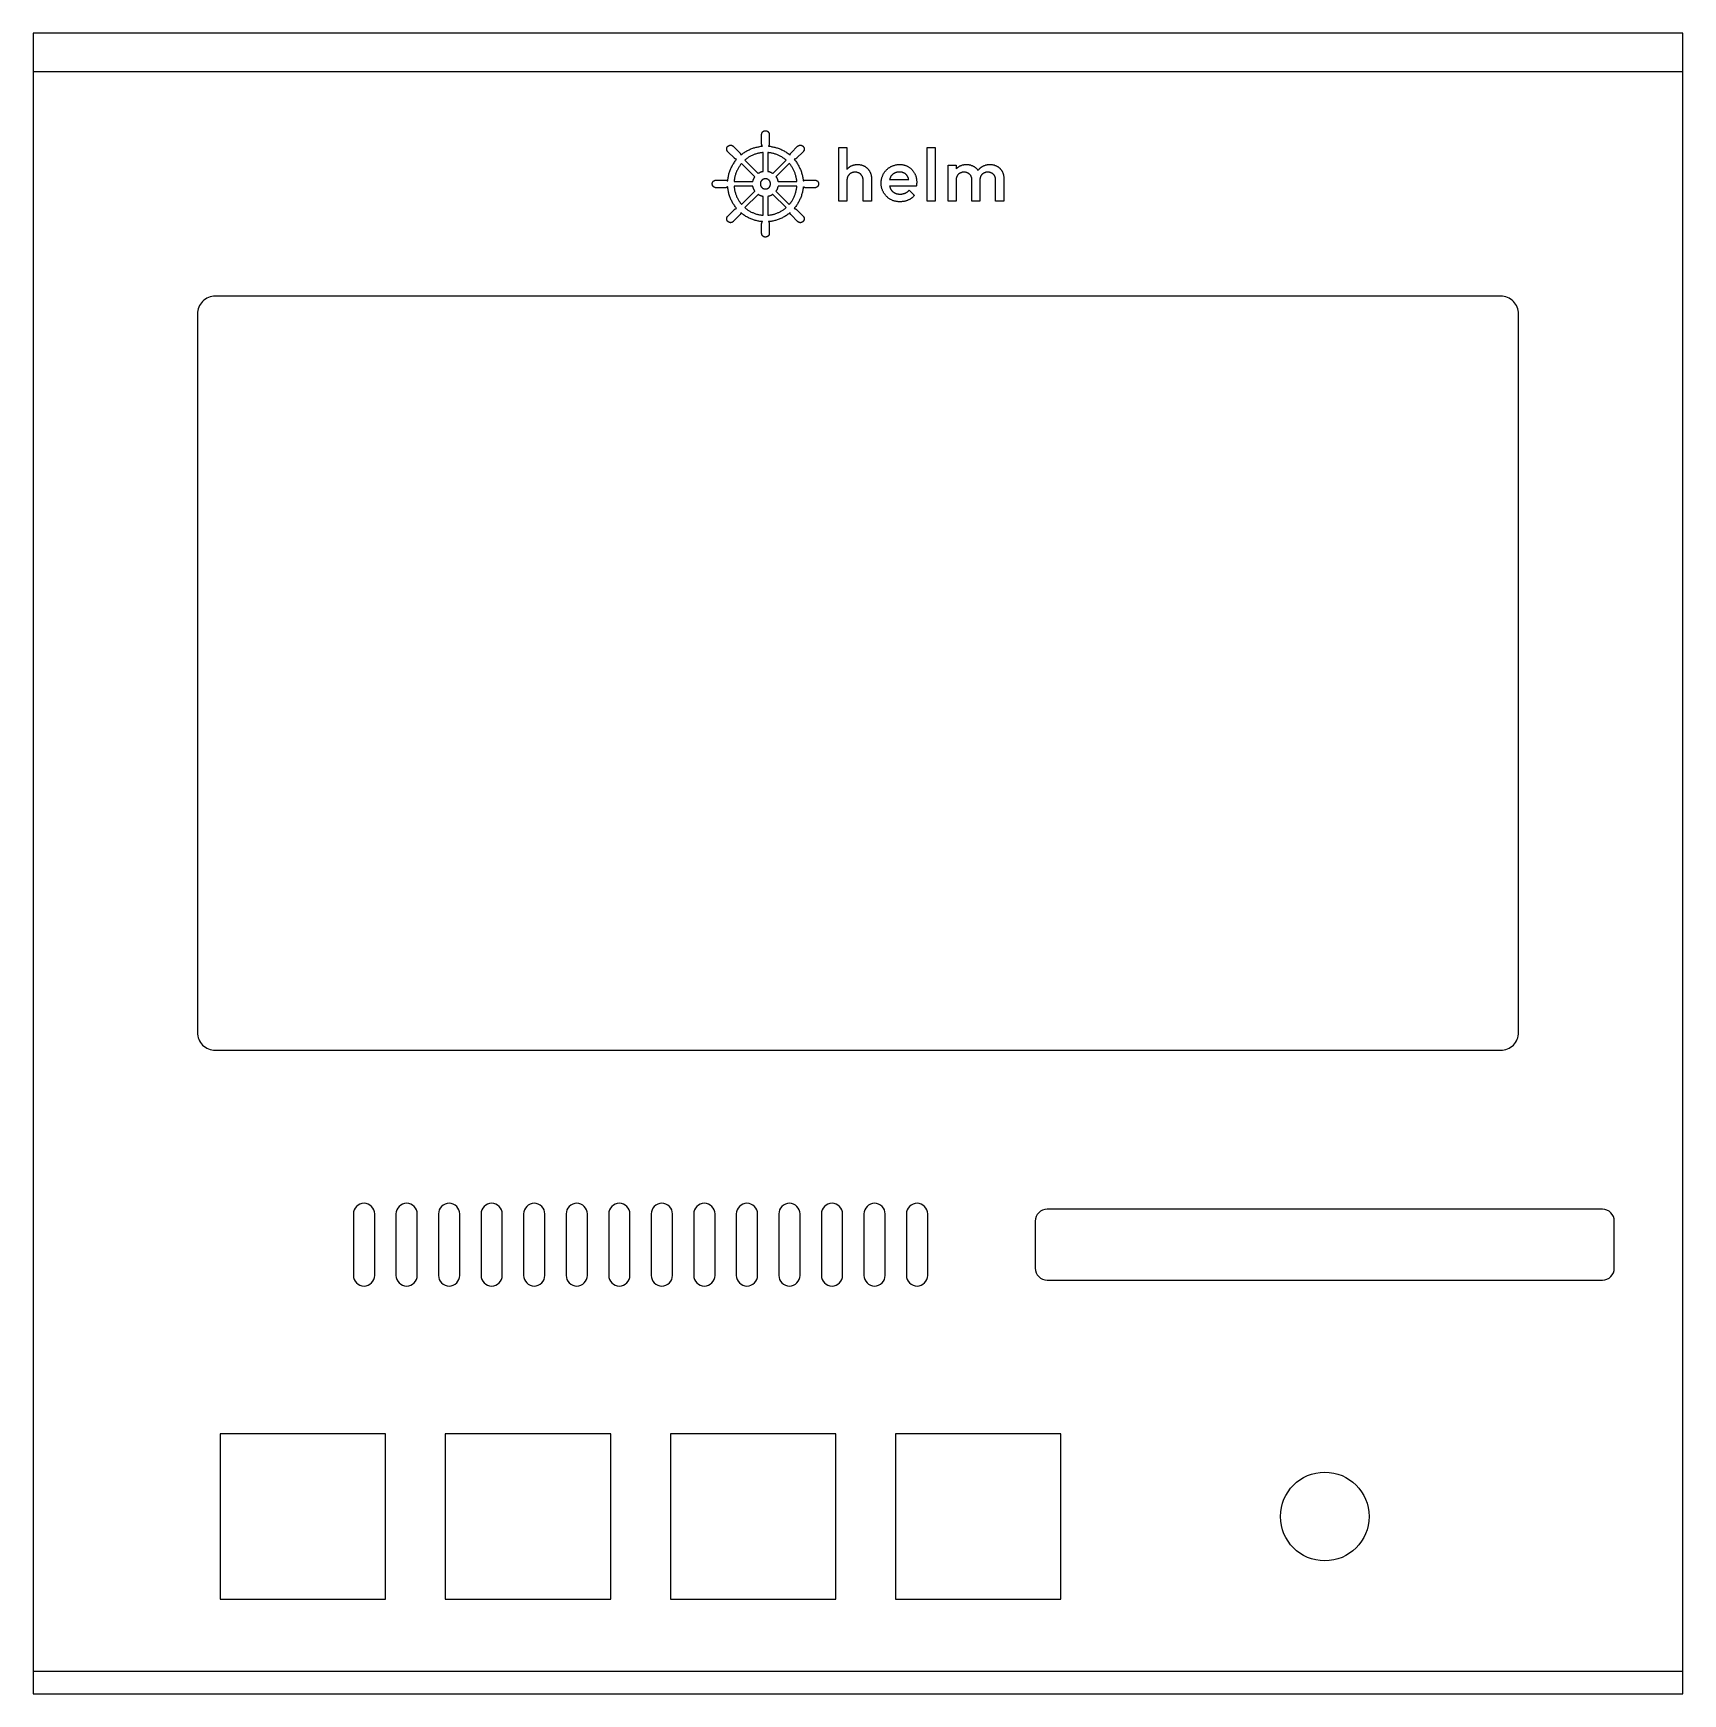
# Model space of a CAD drawing. Header units: millimetres. Extents: x 0 to 140, y 0 to 140.
import ezdxf

# ---------------------------------------------------------------- set-up
doc = ezdxf.new("R2010")
doc.units = ezdxf.units.MM
for name, color, linetype in [('CUTS', 5, 'Continuous'), ('ENGRAVE', 1, 'Continuous'), ('FACE', 8, 'Continuous')]:
    doc.layers.add(name, color=color, linetype=linetype)

msp = doc.modelspace()

# ---------------------------------------------------------------- linework, layer by layer
at = {"layer": 'CUTS'}
for points in [[(15.4, 54.45), (124.2, 54.45, 0.414214), (125.7, 55.95), (125.7, 116.75, 0.414214), (124.2, 118.25), (15.4, 118.25, 0.414214), (13.9, 116.75), (13.9, 55.95, 0.414214)], [(28, 34.5), (28, 34.5, 0.414214), (28.9, 35.4), (28.9, 40.6, 0.414214), (28, 41.5), (28, 41.5, 0.414214), (27.1, 40.6), (27.1, 35.4, 0.414214)], [(31.6, 34.5), (31.6, 34.5, 0.414214), (32.5, 35.4), (32.5, 40.6, 0.414214), (31.6, 41.5), (31.6, 41.5, 0.414214), (30.7, 40.6), (30.7, 35.4, 0.414214)], [(35.2, 34.5), (35.2, 34.5, 0.414214), (36.1, 35.4), (36.1, 40.6, 0.414214), (35.2, 41.5), (35.2, 41.5, 0.414214), (34.3, 40.6), (34.3, 35.4, 0.414214)], [(38.8, 34.5), (38.8, 34.5, 0.414214), (39.7, 35.4), (39.7, 40.6, 0.414214), (38.8, 41.5), (38.8, 41.5, 0.414214), (37.9, 40.6), (37.9, 35.4, 0.414214)], [(42.4, 34.5), (42.4, 34.5, 0.414214), (43.3, 35.4), (43.3, 40.6, 0.414214), (42.4, 41.5), (42.4, 41.5, 0.414214), (41.5, 40.6), (41.5, 35.4, 0.414214)], [(46, 34.5), (46, 34.5, 0.414214), (46.9, 35.4), (46.9, 40.6, 0.414214), (46, 41.5), (46, 41.5, 0.414214), (45.1, 40.6), (45.1, 35.4, 0.414214)], [(49.6, 34.5), (49.6, 34.5, 0.414214), (50.5, 35.4), (50.5, 40.6, 0.414214), (49.6, 41.5), (49.6, 41.5, 0.414214), (48.7, 40.6), (48.7, 35.4, 0.414214)], [(53.2, 34.5), (53.2, 34.5, 0.414214), (54.1, 35.4), (54.1, 40.6, 0.414214), (53.2, 41.5), (53.2, 41.5, 0.414214), (52.3, 40.6), (52.3, 35.4, 0.414214)], [(56.8, 34.5), (56.8, 34.5, 0.414214), (57.7, 35.4), (57.7, 40.6, 0.414214), (56.8, 41.5), (56.8, 41.5, 0.414214), (55.9, 40.6), (55.9, 35.4, 0.414214)], [(60.4, 34.5), (60.4, 34.5, 0.414214), (61.3, 35.4), (61.3, 40.6, 0.414214), (60.4, 41.5), (60.4, 41.5, 0.414214), (59.5, 40.6), (59.5, 35.4, 0.414214)], [(64, 34.5), (64, 34.5, 0.414214), (64.9, 35.4), (64.9, 40.6, 0.414214), (64, 41.5), (64, 41.5, 0.414214), (63.1, 40.6), (63.1, 35.4, 0.414214)], [(67.6, 34.5), (67.6, 34.5, 0.414214), (68.5, 35.4), (68.5, 40.6, 0.414214), (67.6, 41.5), (67.6, 41.5, 0.414214), (66.7, 40.6), (66.7, 35.4, 0.414214)], [(71.2, 34.5), (71.2, 34.5, 0.414214), (72.1, 35.4), (72.1, 40.6, 0.414214), (71.2, 41.5), (71.2, 41.5, 0.414214), (70.3, 40.6), (70.3, 35.4, 0.414214)], [(74.8, 34.5), (74.8, 34.5, 0.414214), (75.7, 35.4), (75.7, 40.6, 0.414214), (74.8, 41.5), (74.8, 41.5, 0.414214), (73.9, 40.6), (73.9, 35.4, 0.414214)], [(85.8, 35), (132.8, 35, 0.414214), (133.8, 36), (133.8, 40, 0.414214), (132.8, 41), (85.8, 41, 0.414214), (84.8, 40), (84.8, 36, 0.414214)]]:
    msp.add_lwpolyline(points, format="xyb", close=True, dxfattribs=at)
for points in [[(15.82, 8), (29.82, 8), (29.82, 22), (15.82, 22)], [(34.87, 8), (48.87, 8), (48.87, 22), (34.87, 22)], [(53.92, 8), (67.92, 8), (67.92, 22), (53.92, 22)], [(72.97, 8), (86.97, 8), (86.97, 22), (72.97, 22)]]:
    msp.add_lwpolyline(points, close=True, dxfattribs=at)
msp.add_circle((109.3, 15), 3.75, dxfattribs=at)
at = {"layer": 'ENGRAVE'}
for points in [[(62.27, 123.45), (62.26, 123.44), (62.26, 123.44), (62.26, 123.43), (62.25, 123.42), (62.25, 123.41), (62.25, 123.41), (62.24, 123.4), (62.24, 123.39), (62.23, 123.39), (62.23, 123.38), (62.22, 123.37), (62.22, 123.37), (62.21, 123.36), (62.21, 123.36), (62.2, 123.35), (62.2, 123.35), (62.19, 123.34), (62.19, 123.33), (62.18, 123.33), (62.17, 123.32), (62.17, 123.32), (62.16, 123.31), (62.15, 123.31), (62.15, 123.3), (62.14, 123.3), (62.13, 123.3), (62.13, 123.29), (62.12, 123.29), (62.11, 123.28), (62.11, 123.28), (62.1, 123.28), (62.09, 123.27), (62.08, 123.27), (62.08, 123.27), (62.07, 123.27), (62.06, 123.26), (62.05, 123.26), (62.05, 123.26), (62.04, 123.26), (62.03, 123.26), (62.02, 123.25), (62.02, 123.25), (62.01, 123.25), (62, 123.25), (61.99, 123.25), (61.98, 123.25), (61.98, 123.25), (61.97, 123.25), (61.96, 123.25), (61.95, 123.25), (61.94, 123.25), (61.94, 123.25), (61.93, 123.25), (61.92, 123.25), (61.91, 123.25), (61.9, 123.26), (61.9, 123.26), (61.89, 123.26), (61.88, 123.26), (61.87, 123.26), (61.87, 123.27), (61.86, 123.27), (61.85, 123.27), (61.84, 123.27), (61.84, 123.28), (61.83, 123.28), (61.82, 123.28), (61.81, 123.29), (61.81, 123.29), (61.8, 123.3), (61.79, 123.3), (61.79, 123.3), (61.78, 123.31), (61.77, 123.31), (61.77, 123.32), (61.76, 123.32), (61.76, 123.33), (61.75, 123.33), (61.74, 123.34), (61.74, 123.35), (61.73, 123.35), (61.73, 123.36), (61.72, 123.36), (61.72, 123.37), (61.71, 123.37), (61.71, 123.38), (61.7, 123.39), (61.7, 123.39), (61.69, 123.4), (61.69, 123.41), (61.69, 123.41), (61.68, 123.42), (61.68, 123.43), (61.67, 123.44), (61.67, 123.44), (61.67, 123.45), (61.66, 123.46), (61.66, 123.47), (61.66, 123.47), (61.66, 123.48), (61.65, 123.49), (61.65, 123.5), (61.65, 123.5), (61.65, 123.51), (61.65, 123.52), (61.65, 123.53), (61.65, 123.53), (61.64, 123.54), (61.64, 123.55), (61.64, 123.56), (61.64, 123.57), (61.64, 123.57), (61.64, 124.35), (61.64, 124.36), (61.64, 124.37), (61.64, 124.38), (61.64, 124.39), (61.65, 124.39), (61.65, 124.4), (61.65, 124.41), (61.65, 124.42), (61.65, 124.42), (61.65, 124.43), (61.65, 124.44), (61.66, 124.45), (61.66, 124.46), (61.66, 124.46), (61.66, 124.47), (61.67, 124.48), (61.67, 124.48), (61.67, 124.49), (61.68, 124.5), (61.68, 124.51), (61.69, 124.51), (61.69, 124.52), (61.69, 124.53), (61.7, 124.53), (61.7, 124.54), (61.71, 124.55), (61.71, 124.55), (61.72, 124.56), (61.65, 124.56), (61.58, 124.57), (61.5, 124.58), (61.42, 124.6), (61.34, 124.61), (61.27, 124.63), (61.19, 124.64), (61.11, 124.66), (61.04, 124.69), (60.96, 124.71), (60.89, 124.74), (60.82, 124.76), (60.74, 124.79), (60.67, 124.82), (60.6, 124.86), (60.53, 124.89), (60.46, 124.93), (60.39, 124.96), (60.32, 125), (60.25, 125.04), (60.19, 125.09), (60.12, 125.13), (60.06, 125.18), (60, 125.23), (59.94, 125.27), (59.89, 125.32), (59.89, 125.31), (59.89, 125.3), (59.89, 125.29), (59.88, 125.28), (59.88, 125.28), (59.88, 125.27), (59.88, 125.26), (59.88, 125.25), (59.87, 125.25), (59.87, 125.24), (59.87, 125.23), (59.87, 125.22), (59.86, 125.22), (59.86, 125.21), (59.86, 125.2), (59.85, 125.2), (59.85, 125.19), (59.84, 125.18), (59.84, 125.17), (59.84, 125.17), (59.83, 125.16), (59.83, 125.15), (59.82, 125.15), (59.82, 125.14), (59.81, 125.14), (59.81, 125.13), (59.8, 125.12), (59.8, 125.12), (59.24, 124.57), (59.24, 124.56), (59.23, 124.56), (59.23, 124.55), (59.22, 124.55), (59.21, 124.54), (59.21, 124.54), (59.2, 124.53), (59.2, 124.53), (59.19, 124.52), (59.18, 124.52), (59.18, 124.52), (59.17, 124.51), (59.16, 124.51), (59.15, 124.5), (59.15, 124.5), (59.14, 124.5), (59.13, 124.49), (59.12, 124.49), (59.12, 124.49), (59.11, 124.49), (59.1, 124.48), (59.09, 124.48), (59.09, 124.48), (59.08, 124.48), (59.07, 124.48), (59.06, 124.48), (59.05, 124.48), (59.05, 124.47), (59.04, 124.47), (59.03, 124.47), (59.02, 124.47), (59.02, 124.47), (59.01, 124.47), (59, 124.47), (58.99, 124.47), (58.98, 124.47), (58.98, 124.48), (58.97, 124.48), (58.96, 124.48), (58.95, 124.48), (58.94, 124.48), (58.94, 124.48), (58.93, 124.48), (58.92, 124.49), (58.91, 124.49), (58.91, 124.49), (58.9, 124.49), (58.89, 124.5), (58.88, 124.5), (58.88, 124.5), (58.87, 124.51), (58.86, 124.51), (58.86, 124.52), (58.85, 124.52), (58.84, 124.52), (58.83, 124.53), (58.83, 124.53), (58.82, 124.54), (58.82, 124.54), (58.81, 124.55), (58.8, 124.55), (58.8, 124.56), (58.79, 124.56), (58.79, 124.57), (58.78, 124.57), (58.77, 124.58), (58.77, 124.59), (58.76, 124.59), (58.76, 124.6), (58.75, 124.6), (58.75, 124.61), (58.75, 124.62), (58.74, 124.62), (58.74, 124.63), (58.73, 124.64), (58.73, 124.64), (58.73, 124.65), (58.72, 124.66), (58.72, 124.67), (58.72, 124.67), (58.71, 124.68), (58.71, 124.69), (58.71, 124.7), (58.7, 124.7), (58.7, 124.71), (58.7, 124.72), (58.7, 124.73), (58.7, 124.73), (58.7, 124.74), (58.69, 124.75), (58.69, 124.76), (58.69, 124.77), (58.69, 124.77), (58.69, 124.78), (58.69, 124.79), (58.69, 124.8), (58.69, 124.81), (58.69, 124.81), (58.69, 124.82), (58.69, 124.83), (58.69, 124.84), (58.69, 124.85), (58.7, 124.85), (58.7, 124.86), (58.7, 124.87), (58.7, 124.88), (58.7, 124.88), (58.7, 124.89), (58.71, 124.9), (58.71, 124.91), (58.71, 124.91), (58.72, 124.92), (58.72, 124.93), (58.72, 124.94), (58.73, 124.94), (58.73, 124.95), (58.73, 124.96), (58.74, 124.96), (58.74, 124.97), (58.75, 124.98), (58.75, 124.98), (58.75, 124.99), (58.76, 125), (58.76, 125), (58.77, 125.01), (58.77, 125.02), (58.78, 125.02), (58.79, 125.03), (59.34, 125.58), (59.34, 125.58), (59.35, 125.59), (59.35, 125.59), (59.36, 125.6), (59.37, 125.6), (59.37, 125.61), (59.38, 125.61), (59.39, 125.62), (59.39, 125.62), (59.4, 125.63), (59.41, 125.63), (59.41, 125.63), (59.42, 125.64), (59.43, 125.64), (59.43, 125.64), (59.44, 125.65), (59.45, 125.65), (59.46, 125.65), (59.46, 125.66), (59.47, 125.66), (59.48, 125.66), (59.49, 125.66), (59.49, 125.66), (59.5, 125.67), (59.51, 125.67), (59.52, 125.67), (59.53, 125.67), (59.53, 125.67), (59.49, 125.72), (59.44, 125.78), (59.4, 125.84), (59.35, 125.91), (59.31, 125.97), (59.26, 126.04), (59.22, 126.1), (59.18, 126.17), (59.14, 126.24), (59.11, 126.31), (59.07, 126.38), (59.04, 126.45), (59.01, 126.52), (58.98, 126.6), (58.95, 126.67), (58.93, 126.75), (58.9, 126.82), (58.88, 126.9), (58.86, 126.97), (58.84, 127.05), (58.83, 127.13), (58.81, 127.2), (58.8, 127.28), (58.79, 127.36), (58.78, 127.44), (58.78, 127.5), (58.77, 127.49), (58.76, 127.49), (58.76, 127.48), (58.75, 127.48), (58.74, 127.48), (58.74, 127.47), (58.73, 127.47), (58.72, 127.46), (58.72, 127.46), (58.71, 127.46), (58.7, 127.45), (58.7, 127.45), (58.69, 127.45), (58.68, 127.44), (58.67, 127.44), (58.67, 127.44), (58.66, 127.44), (58.65, 127.44), (58.64, 127.43), (58.63, 127.43), (58.63, 127.43), (58.62, 127.43), (58.61, 127.43), (58.6, 127.43), (58.59, 127.43), (58.59, 127.43), (58.58, 127.43), (58.57, 127.43), (57.79, 127.43), (57.78, 127.43), (57.78, 127.43), (57.77, 127.43), (57.76, 127.43), (57.75, 127.43), (57.74, 127.43), (57.74, 127.43), (57.73, 127.43), (57.72, 127.43), (57.71, 127.44), (57.71, 127.44), (57.7, 127.44), (57.69, 127.44), (57.68, 127.44), (57.68, 127.45), (57.67, 127.45), (57.66, 127.45), (57.65, 127.46), (57.65, 127.46), (57.64, 127.46), (57.63, 127.47), (57.63, 127.47), (57.62, 127.48), (57.61, 127.48), (57.61, 127.48), (57.6, 127.49), (57.59, 127.49), (57.59, 127.5), (57.58, 127.5), (57.57, 127.51), (57.57, 127.51), (57.56, 127.52), (57.56, 127.53), (57.55, 127.53), (57.55, 127.54), (57.54, 127.54), (57.54, 127.55), (57.53, 127.56), (57.53, 127.56), (57.52, 127.57), (57.52, 127.58), (57.51, 127.58), (57.51, 127.59), (57.51, 127.6), (57.5, 127.6), (57.5, 127.61), (57.5, 127.62), (57.49, 127.63), (57.49, 127.63), (57.49, 127.64), (57.48, 127.65), (57.48, 127.66), (57.48, 127.66), (57.48, 127.67), (57.48, 127.68), (57.47, 127.69), (57.47, 127.69), (57.47, 127.7), (57.47, 127.71), (57.47, 127.72), (57.47, 127.73), (57.47, 127.73), (57.47, 127.74), (57.47, 127.75), (57.47, 127.76), (57.47, 127.77), (57.47, 127.77), (57.47, 127.78), (57.47, 127.79), (57.47, 127.8), (57.47, 127.81), (57.47, 127.81), (57.48, 127.82), (57.48, 127.83), (57.48, 127.84), (57.48, 127.84), (57.48, 127.85), (57.49, 127.86), (57.49, 127.87), (57.49, 127.87), (57.5, 127.88), (57.5, 127.89), (57.5, 127.9), (57.51, 127.9), (57.51, 127.91), (57.51, 127.92), (57.52, 127.92), (57.52, 127.93), (57.53, 127.94), (57.53, 127.94), (57.54, 127.95), (57.54, 127.96), (57.55, 127.96), (57.55, 127.97), (57.56, 127.97), (57.56, 127.98), (57.57, 127.99), (57.57, 127.99), (57.58, 128), (57.59, 128), (57.59, 128.01), (57.6, 128.01), (57.61, 128.02), (57.61, 128.02), (57.62, 128.02), (57.63, 128.03), (57.63, 128.03), (57.64, 128.04), (57.65, 128.04), (57.65, 128.04), (57.66, 128.05), (57.67, 128.05), (57.68, 128.05), (57.68, 128.06), (57.69, 128.06), (57.7, 128.06), (57.71, 128.06), (57.71, 128.06), (57.72, 128.07), (57.73, 128.07), (57.74, 128.07), (57.74, 128.07), (57.75, 128.07), (57.76, 128.07), (57.77, 128.07), (57.78, 128.07), (57.78, 128.07), (57.79, 128.07), (58.57, 128.07), (58.58, 128.07), (58.59, 128.07), (58.59, 128.07), (58.6, 128.07), (58.61, 128.07), (58.62, 128.07), (58.63, 128.07), (58.63, 128.07), (58.64, 128.07), (58.65, 128.06), (58.66, 128.06), (58.67, 128.06), (58.67, 128.06), (58.68, 128.06), (58.69, 128.05), (58.7, 128.05), (58.7, 128.05), (58.71, 128.04), (58.72, 128.04), (58.72, 128.04), (58.73, 128.03), (58.74, 128.03), (58.74, 128.02), (58.75, 128.02), (58.76, 128.02), (58.76, 128.01), (58.77, 128.01), (58.78, 128), (58.78, 128.06), (58.79, 128.14), (58.8, 128.22), (58.81, 128.3), (58.83, 128.37), (58.84, 128.45), (58.86, 128.53), (58.88, 128.6), (58.9, 128.68), (58.93, 128.75), (58.95, 128.83), (58.98, 128.9), (59.01, 128.98), (59.04, 129.05), (59.07, 129.12), (59.11, 129.19), (59.14, 129.26), (59.18, 129.33), (59.22, 129.4), (59.26, 129.46), (59.31, 129.53), (59.35, 129.59), (59.4, 129.66), (59.44, 129.72), (59.49, 129.78), (59.53, 129.83), (59.53, 129.83), (59.52, 129.83), (59.51, 129.83), (59.5, 129.83), (59.49, 129.84), (59.49, 129.84), (59.48, 129.84), (59.47, 129.84), (59.46, 129.84), (59.46, 129.85), (59.45, 129.85), (59.44, 129.85), (59.43, 129.86), (59.43, 129.86), (59.42, 129.86), (59.41, 129.87), (59.41, 129.87), (59.4, 129.87), (59.39, 129.88), (59.39, 129.88), (59.38, 129.89), (59.37, 129.89), (59.37, 129.9), (59.36, 129.9), (59.35, 129.91), (59.35, 129.91), (59.34, 129.92), (59.34, 129.92), (58.79, 130.47), (58.78, 130.48), (58.77, 130.48), (58.77, 130.49), (58.76, 130.5), (58.76, 130.5), (58.75, 130.51), (58.75, 130.52), (58.75, 130.52), (58.74, 130.53), (58.74, 130.54), (58.73, 130.54), (58.73, 130.55), (58.73, 130.56), (58.72, 130.56), (58.72, 130.57), (58.72, 130.58), (58.71, 130.59), (58.71, 130.59), (58.71, 130.6), (58.7, 130.61), (58.7, 130.62), (58.7, 130.62), (58.7, 130.63), (58.7, 130.64), (58.7, 130.65), (58.69, 130.65), (58.69, 130.66), (58.69, 130.67), (58.69, 130.68), (58.69, 130.69), (58.69, 130.69), (58.69, 130.7), (58.69, 130.71), (58.69, 130.72), (58.69, 130.73), (58.69, 130.73), (58.69, 130.74), (58.69, 130.75), (58.7, 130.76), (58.7, 130.77), (58.7, 130.77), (58.7, 130.78), (58.7, 130.79), (58.7, 130.8), (58.71, 130.8), (58.71, 130.81), (58.71, 130.82), (58.72, 130.83), (58.72, 130.83), (58.72, 130.84), (58.73, 130.85), (58.73, 130.86), (58.73, 130.86), (58.74, 130.87), (58.74, 130.88), (58.75, 130.88), (58.75, 130.89), (58.75, 130.9), (58.76, 130.9), (58.76, 130.91), (58.77, 130.91), (58.77, 130.92), (58.78, 130.93), (58.79, 130.93), (58.79, 130.94), (58.8, 130.94), (58.8, 130.95), (58.81, 130.95), (58.82, 130.96), (58.82, 130.96), (58.83, 130.97), (58.83, 130.97), (58.84, 130.98), (58.85, 130.98), (58.86, 130.98), (58.86, 130.99), (58.87, 130.99), (58.88, 131), (58.88, 131), (58.89, 131), (58.9, 131.01), (58.91, 131.01), (58.91, 131.01), (58.92, 131.01), (58.93, 131.02), (58.94, 131.02), (58.94, 131.02), (58.95, 131.02), (58.96, 131.02), (58.97, 131.02), (58.98, 131.02), (58.98, 131.03), (58.99, 131.03), (59, 131.03), (59.01, 131.03), (59.02, 131.03), (59.02, 131.03), (59.03, 131.03), (59.04, 131.03), (59.05, 131.03), (59.05, 131.02), (59.06, 131.02), (59.07, 131.02), (59.08, 131.02), (59.09, 131.02), (59.09, 131.02), (59.1, 131.02), (59.11, 131.01), (59.12, 131.01), (59.12, 131.01), (59.13, 131.01), (59.14, 131), (59.15, 131), (59.15, 131), (59.16, 130.99), (59.17, 130.99), (59.18, 130.98), (59.18, 130.98), (59.19, 130.98), (59.2, 130.97), (59.2, 130.97), (59.21, 130.96), (59.21, 130.96), (59.22, 130.95), (59.23, 130.95), (59.23, 130.94), (59.24, 130.94), (59.24, 130.93), (59.8, 130.38), (59.8, 130.38), (59.81, 130.37), (59.81, 130.36), (59.82, 130.36), (59.82, 130.35), (59.83, 130.35), (59.83, 130.34), (59.84, 130.33), (59.84, 130.33), (59.84, 130.32), (59.85, 130.31), (59.85, 130.3), (59.86, 130.3), (59.86, 130.29), (59.86, 130.28), (59.87, 130.28), (59.87, 130.27), (59.87, 130.26), (59.87, 130.25), (59.88, 130.25), (59.88, 130.24), (59.88, 130.23), (59.88, 130.22), (59.88, 130.22), (59.89, 130.21), (59.89, 130.2), (59.89, 130.19), (59.89, 130.18), (59.94, 130.23), (60, 130.27), (60.06, 130.32), (60.12, 130.37), (60.19, 130.41), (60.25, 130.46), (60.32, 130.5), (60.39, 130.54), (60.46, 130.57), (60.53, 130.61), (60.6, 130.64), (60.67, 130.68), (60.74, 130.71), (60.82, 130.74), (60.89, 130.76), (60.96, 130.79), (61.04, 130.81), (61.11, 130.84), (61.19, 130.86), (61.27, 130.87), (61.34, 130.89), (61.42, 130.9), (61.5, 130.92), (61.58, 130.93), (61.65, 130.94), (61.72, 130.94), (61.71, 130.95), (61.71, 130.95), (61.7, 130.96), (61.7, 130.97), (61.69, 130.97), (61.69, 130.98), (61.69, 130.99), (61.68, 130.99), (61.68, 131), (61.67, 131.01), (61.67, 131.02), (61.67, 131.02), (61.66, 131.03), (61.66, 131.04), (61.66, 131.04), (61.66, 131.05), (61.65, 131.06), (61.65, 131.07), (61.65, 131.08), (61.65, 131.08), (61.65, 131.09), (61.65, 131.1), (61.65, 131.11), (61.64, 131.11), (61.64, 131.12), (61.64, 131.13), (61.64, 131.14), (61.64, 131.15), (61.64, 131.93), (61.64, 131.93), (61.64, 131.94), (61.64, 131.95), (61.64, 131.96), (61.65, 131.97), (61.65, 131.97), (61.65, 131.98), (61.65, 131.99), (61.65, 132), (61.65, 132), (61.65, 132.01), (61.66, 132.02), (61.66, 132.03), (61.66, 132.03), (61.66, 132.04), (61.67, 132.05), (61.67, 132.06), (61.67, 132.06), (61.68, 132.07), (61.68, 132.08), (61.69, 132.09), (61.69, 132.09), (61.69, 132.1), (61.7, 132.11), (61.7, 132.11), (61.71, 132.12), (61.71, 132.13), (61.72, 132.13), (61.72, 132.14), (61.73, 132.14), (61.73, 132.15), (61.74, 132.15), (61.74, 132.16), (61.75, 132.17), (61.76, 132.17), (61.76, 132.18), (61.77, 132.18), (61.77, 132.19), (61.78, 132.19), (61.79, 132.2), (61.79, 132.2), (61.8, 132.2), (61.81, 132.21), (61.81, 132.21), (61.82, 132.22), (61.83, 132.22), (61.84, 132.22), (61.84, 132.23), (61.85, 132.23), (61.86, 132.23), (61.87, 132.23), (61.87, 132.24), (61.88, 132.24), (61.89, 132.24), (61.9, 132.24), (61.9, 132.24), (61.91, 132.25), (61.92, 132.25), (61.93, 132.25), (61.94, 132.25), (61.94, 132.25), (61.95, 132.25), (61.96, 132.25), (61.97, 132.25), (61.98, 132.25), (61.98, 132.25), (61.99, 132.25), (62, 132.25), (62.01, 132.25), (62.02, 132.25), (62.02, 132.25), (62.03, 132.24), (62.04, 132.24), (62.05, 132.24), (62.05, 132.24), (62.06, 132.24), (62.07, 132.23), (62.08, 132.23), (62.08, 132.23), (62.09, 132.23), (62.1, 132.22), (62.11, 132.22), (62.11, 132.22), (62.12, 132.21), (62.13, 132.21), (62.13, 132.2), (62.14, 132.2), (62.15, 132.2), (62.15, 132.19), (62.16, 132.19), (62.17, 132.18), (62.17, 132.18), (62.18, 132.17), (62.19, 132.17), (62.19, 132.16), (62.2, 132.15), (62.2, 132.15), (62.21, 132.14), (62.21, 132.14), (62.22, 132.13), (62.22, 132.13), (62.23, 132.12), (62.23, 132.11), (62.24, 132.11), (62.24, 132.1), (62.25, 132.09), (62.25, 132.09), (62.25, 132.08), (62.26, 132.07), (62.26, 132.06), (62.26, 132.06), (62.27, 132.05), (62.27, 132.04), (62.27, 132.03), (62.28, 132.03), (62.28, 132.02), (62.28, 132.01), (62.28, 132), (62.28, 132), (62.29, 131.99), (62.29, 131.98), (62.29, 131.97), (62.29, 131.97), (62.29, 131.96), (62.29, 131.95), (62.29, 131.94), (62.29, 131.93), (62.29, 131.93), (62.29, 131.15), (62.29, 131.14), (62.29, 131.13), (62.29, 131.12), (62.29, 131.11), (62.29, 131.11), (62.29, 131.1), (62.29, 131.09), (62.29, 131.08), (62.28, 131.08), (62.28, 131.07), (62.28, 131.06), (62.28, 131.05), (62.28, 131.04), (62.27, 131.04), (62.27, 131.03), (62.27, 131.02), (62.26, 131.02), (62.26, 131.01), (62.26, 131), (62.25, 130.99), (62.25, 130.99), (62.25, 130.98), (62.24, 130.97), (62.24, 130.97), (62.23, 130.96), (62.23, 130.95), (62.22, 130.95), (62.22, 130.94), (62.28, 130.94), (62.36, 130.93), (62.44, 130.92), (62.52, 130.9), (62.59, 130.89), (62.67, 130.87), (62.75, 130.86), (62.82, 130.84), (62.9, 130.81), (62.97, 130.79), (63.05, 130.76), (63.12, 130.74), (63.19, 130.71), (63.27, 130.68), (63.34, 130.64), (63.41, 130.61), (63.48, 130.57), (63.55, 130.54), (63.61, 130.5), (63.68, 130.46), (63.75, 130.41), (63.81, 130.37), (63.88, 130.32), (63.94, 130.27), (64, 130.23), (64.05, 130.18), (64.05, 130.19), (64.05, 130.2), (64.05, 130.21), (64.05, 130.22), (64.05, 130.22), (64.05, 130.23), (64.06, 130.24), (64.06, 130.25), (64.06, 130.25), (64.06, 130.26), (64.07, 130.27), (64.07, 130.28), (64.07, 130.28), (64.08, 130.29), (64.08, 130.3), (64.08, 130.3), (64.09, 130.31), (64.09, 130.32), (64.1, 130.33), (64.1, 130.33), (64.1, 130.34), (64.11, 130.35), (64.11, 130.35), (64.12, 130.36), (64.12, 130.36), (64.13, 130.37), (64.13, 130.38), (64.14, 130.38), (64.69, 130.93), (64.7, 130.94), (64.7, 130.94), (64.71, 130.95), (64.71, 130.95), (64.72, 130.96), (64.73, 130.96), (64.73, 130.97), (64.74, 130.97), (64.75, 130.98), (64.75, 130.98), (64.76, 130.98), (64.77, 130.99), (64.77, 130.99), (64.78, 131), (64.79, 131), (64.8, 131), (64.8, 131.01), (64.81, 131.01), (64.82, 131.01), (64.83, 131.01), (64.83, 131.02), (64.84, 131.02), (64.85, 131.02), (64.86, 131.02), (64.86, 131.02), (64.87, 131.02), (64.88, 131.02), (64.89, 131.03), (64.9, 131.03), (64.9, 131.03), (64.91, 131.03), (64.92, 131.03), (64.93, 131.03), (64.94, 131.03), (64.94, 131.03), (64.95, 131.03), (64.96, 131.02), (64.97, 131.02), (64.98, 131.02), (64.98, 131.02), (64.99, 131.02), (65, 131.02), (65.01, 131.02), (65.01, 131.01), (65.02, 131.01), (65.03, 131.01), (65.04, 131.01), (65.04, 131), (65.05, 131), (65.06, 131), (65.07, 130.99), (65.07, 130.99), (65.08, 130.98), (65.09, 130.98), (65.09, 130.98), (65.1, 130.97), (65.11, 130.97), (65.11, 130.96), (65.12, 130.96), (65.13, 130.95), (65.13, 130.95), (65.14, 130.94), (65.14, 130.94), (65.15, 130.93), (65.16, 130.93), (65.16, 130.92), (65.17, 130.91), (65.17, 130.91), (65.18, 130.9), (65.18, 130.9), (65.19, 130.89), (65.19, 130.88), (65.19, 130.88), (65.2, 130.87), (65.2, 130.86), (65.21, 130.86), (65.21, 130.85), (65.21, 130.84), (65.22, 130.83), (65.22, 130.83), (65.22, 130.82), (65.23, 130.81), (65.23, 130.8), (65.23, 130.8), (65.23, 130.79), (65.24, 130.78), (65.24, 130.77), (65.24, 130.77), (65.24, 130.76), (65.24, 130.75), (65.24, 130.74), (65.24, 130.73), (65.24, 130.73), (65.24, 130.72), (65.24, 130.71), (65.24, 130.7), (65.24, 130.69), (65.24, 130.69), (65.24, 130.68), (65.24, 130.67), (65.24, 130.66), (65.24, 130.65), (65.24, 130.65), (65.24, 130.64), (65.24, 130.63), (65.24, 130.62), (65.23, 130.62), (65.23, 130.61), (65.23, 130.6), (65.23, 130.59), (65.22, 130.59), (65.22, 130.58), (65.22, 130.57), (65.21, 130.56), (65.21, 130.56), (65.21, 130.55), (65.2, 130.54), (65.2, 130.54), (65.19, 130.53), (65.19, 130.52), (65.19, 130.52), (65.18, 130.51), (65.18, 130.5), (65.17, 130.5), (65.17, 130.49), (65.16, 130.48), (65.16, 130.48), (65.15, 130.47), (64.6, 129.92), (64.59, 129.92), (64.59, 129.91), (64.58, 129.91), (64.58, 129.9), (64.57, 129.9), (64.56, 129.89), (64.56, 129.89), (64.55, 129.88), (64.54, 129.88), (64.54, 129.87), (64.53, 129.87), (64.52, 129.87), (64.52, 129.86), (64.51, 129.86), (64.5, 129.86), (64.49, 129.85), (64.49, 129.85), (64.48, 129.85), (64.47, 129.84), (64.46, 129.84), (64.46, 129.84), (64.45, 129.84), (64.44, 129.84), (64.43, 129.83), (64.42, 129.83), (64.42, 129.83), (64.41, 129.83), (64.4, 129.83), (64.44, 129.78), (64.49, 129.72), (64.54, 129.66), (64.59, 129.59), (64.63, 129.53), (64.67, 129.46), (64.71, 129.4), (64.75, 129.33), (64.79, 129.26), (64.83, 129.19), (64.86, 129.12), (64.89, 129.05), (64.93, 128.98), (64.96, 128.9), (64.98, 128.83), (65.01, 128.75), (65.03, 128.68), (65.05, 128.6), (65.07, 128.53), (65.09, 128.45), (65.11, 128.37), (65.12, 128.3), (65.14, 128.22), (65.15, 128.14), (65.15, 128.06), (65.16, 128), (65.16, 128.01), (65.17, 128.01), (65.18, 128.02), (65.18, 128.02), (65.19, 128.02), (65.2, 128.03), (65.2, 128.03), (65.21, 128.04), (65.22, 128.04), (65.23, 128.04), (65.23, 128.05), (65.24, 128.05), (65.25, 128.05), (65.26, 128.06), (65.26, 128.06), (65.27, 128.06), (65.28, 128.06), (65.29, 128.06), (65.29, 128.07), (65.3, 128.07), (65.31, 128.07), (65.32, 128.07), (65.32, 128.07), (65.33, 128.07), (65.34, 128.07), (65.35, 128.07), (65.36, 128.07), (65.36, 128.07), (66.14, 128.07), (66.15, 128.07), (66.16, 128.07), (66.17, 128.07), (66.18, 128.07), (66.18, 128.07), (66.19, 128.07), (66.2, 128.07), (66.21, 128.07), (66.21, 128.07), (66.22, 128.06), (66.23, 128.06), (66.24, 128.06), (66.25, 128.06), (66.25, 128.06), (66.26, 128.05), (66.27, 128.05), (66.27, 128.05), (66.28, 128.04), (66.29, 128.04), (66.3, 128.04), (66.3, 128.03), (66.31, 128.03), (66.32, 128.02), (66.32, 128.02), (66.33, 128.02), (66.34, 128.01), (66.34, 128.01), (66.35, 128), (66.36, 128), (66.36, 127.99), (66.37, 127.99), (66.37, 127.98), (66.38, 127.97), (66.38, 127.97), (66.39, 127.96), (66.39, 127.96), (66.4, 127.95), (66.4, 127.94), (66.41, 127.94), (66.41, 127.93), (66.42, 127.92), (66.42, 127.92), (66.43, 127.91), (66.43, 127.9), (66.43, 127.9), (66.44, 127.89), (66.44, 127.88), (66.44, 127.87), (66.45, 127.87), (66.45, 127.86), (66.45, 127.85), (66.45, 127.84), (66.46, 127.84), (66.46, 127.83), (66.46, 127.82), (66.46, 127.81), (66.46, 127.81), (66.46, 127.8), (66.47, 127.79), (66.47, 127.78), (66.47, 127.77), (66.47, 127.77), (66.47, 127.76), (66.47, 127.75), (66.47, 127.74), (66.47, 127.73), (66.47, 127.73), (66.47, 127.72), (66.47, 127.71), (66.46, 127.7), (66.46, 127.69), (66.46, 127.69), (66.46, 127.68), (66.46, 127.67), (66.46, 127.66), (66.45, 127.66), (66.45, 127.65), (66.45, 127.64), (66.45, 127.63), (66.44, 127.63), (66.44, 127.62), (66.44, 127.61), (66.43, 127.6), (66.43, 127.6), (66.43, 127.59), (66.42, 127.58), (66.42, 127.58), (66.41, 127.57), (66.41, 127.56), (66.4, 127.56), (66.4, 127.55), (66.39, 127.54), (66.39, 127.54), (66.38, 127.53), (66.38, 127.53), (66.37, 127.52), (66.37, 127.51), (66.36, 127.51), (66.36, 127.5), (66.35, 127.5), (66.34, 127.49), (66.34, 127.49), (66.33, 127.48), (66.32, 127.48), (66.32, 127.48), (66.31, 127.47), (66.3, 127.47), (66.3, 127.46), (66.29, 127.46), (66.28, 127.46), (66.27, 127.45), (66.27, 127.45), (66.26, 127.45), (66.25, 127.44), (66.25, 127.44), (66.24, 127.44), (66.23, 127.44), (66.22, 127.44), (66.21, 127.43), (66.21, 127.43), (66.2, 127.43), (66.19, 127.43), (66.18, 127.43), (66.18, 127.43), (66.17, 127.43), (66.16, 127.43), (66.15, 127.43), (66.14, 127.43), (65.36, 127.43), (65.36, 127.43), (65.35, 127.43), (65.34, 127.43), (65.33, 127.43), (65.32, 127.43), (65.32, 127.43), (65.31, 127.43), (65.3, 127.43), (65.29, 127.43), (65.29, 127.44), (65.28, 127.44), (65.27, 127.44), (65.26, 127.44), (65.26, 127.44), (65.25, 127.45), (65.24, 127.45), (65.23, 127.45), (65.23, 127.46), (65.22, 127.46), (65.21, 127.46), (65.2, 127.47), (65.2, 127.47), (65.19, 127.48), (65.18, 127.48), (65.18, 127.48), (65.17, 127.49), (65.16, 127.49), (65.16, 127.5), (65.15, 127.44), (65.15, 127.36), (65.14, 127.28), (65.12, 127.2), (65.11, 127.13), (65.09, 127.05), (65.07, 126.97), (65.05, 126.9), (65.03, 126.82), (65.01, 126.75), (64.98, 126.67), (64.96, 126.6), (64.93, 126.52), (64.89, 126.45), (64.86, 126.38), (64.83, 126.31), (64.79, 126.24), (64.75, 126.17), (64.71, 126.1), (64.67, 126.04), (64.63, 125.97), (64.59, 125.91), (64.54, 125.84), (64.49, 125.78), (64.44, 125.72), (64.4, 125.67), (64.41, 125.67), (64.42, 125.67), (64.42, 125.67), (64.43, 125.67), (64.44, 125.66), (64.45, 125.66), (64.46, 125.66), (64.46, 125.66), (64.47, 125.66), (64.48, 125.65), (64.49, 125.65), (64.49, 125.65), (64.5, 125.64), (64.51, 125.64), (64.52, 125.64), (64.52, 125.63), (64.53, 125.63), (64.54, 125.63), (64.54, 125.62), (64.55, 125.62), (64.56, 125.61), (64.56, 125.61), (64.57, 125.6), (64.58, 125.6), (64.58, 125.59), (64.59, 125.59), (64.59, 125.58), (64.6, 125.58), (65.15, 125.03), (65.16, 125.02), (65.16, 125.02), (65.17, 125.01), (65.17, 125), (65.18, 125), (65.18, 124.99), (65.19, 124.98), (65.19, 124.98), (65.19, 124.97), (65.2, 124.96), (65.2, 124.96), (65.21, 124.95), (65.21, 124.94), (65.21, 124.94), (65.22, 124.93), (65.22, 124.92), (65.22, 124.91), (65.23, 124.91), (65.23, 124.9), (65.23, 124.89), (65.23, 124.88), (65.24, 124.88), (65.24, 124.87), (65.24, 124.86), (65.24, 124.85), (65.24, 124.85), (65.24, 124.84), (65.24, 124.83), (65.24, 124.82), (65.24, 124.81), (65.24, 124.81), (65.24, 124.8), (65.24, 124.79), (65.24, 124.78), (65.24, 124.77), (65.24, 124.77), (65.24, 124.76), (65.24, 124.75), (65.24, 124.74), (65.24, 124.73), (65.24, 124.73), (65.24, 124.72), (65.23, 124.71), (65.23, 124.7), (65.23, 124.7), (65.23, 124.69), (65.22, 124.68), (65.22, 124.67), (65.22, 124.67), (65.21, 124.66), (65.21, 124.65), (65.21, 124.64), (65.2, 124.64), (65.2, 124.63), (65.19, 124.62), (65.19, 124.62), (65.19, 124.61), (65.18, 124.6), (65.18, 124.6), (65.17, 124.59), (65.17, 124.59), (65.16, 124.58), (65.16, 124.57), (65.15, 124.57), (65.14, 124.56), (65.14, 124.56), (65.13, 124.55), (65.13, 124.55), (65.12, 124.54), (65.11, 124.54), (65.11, 124.53), (65.1, 124.53), (65.09, 124.52), (65.09, 124.52), (65.08, 124.52), (65.07, 124.51), (65.07, 124.51), (65.06, 124.5), (65.05, 124.5), (65.04, 124.5), (65.04, 124.49), (65.03, 124.49), (65.02, 124.49), (65.01, 124.49), (65.01, 124.48), (65, 124.48), (64.99, 124.48), (64.98, 124.48), (64.98, 124.48), (64.97, 124.48), (64.96, 124.48), (64.95, 124.47), (64.94, 124.47), (64.94, 124.47), (64.93, 124.47), (64.92, 124.47), (64.91, 124.47), (64.9, 124.47), (64.9, 124.47), (64.89, 124.47), (64.88, 124.48), (64.87, 124.48), (64.86, 124.48), (64.86, 124.48), (64.85, 124.48), (64.84, 124.48), (64.83, 124.48), (64.83, 124.49), (64.82, 124.49), (64.81, 124.49), (64.8, 124.49), (64.8, 124.5), (64.79, 124.5), (64.78, 124.5), (64.77, 124.51), (64.77, 124.51), (64.76, 124.52), (64.75, 124.52), (64.75, 124.52), (64.74, 124.53), (64.73, 124.53), (64.73, 124.54), (64.72, 124.54), (64.71, 124.55), (64.71, 124.55), (64.7, 124.56), (64.7, 124.56), (64.69, 124.57), (64.14, 125.12), (64.13, 125.12), (64.13, 125.13), (64.12, 125.14), (64.12, 125.14), (64.11, 125.15), (64.11, 125.15), (64.1, 125.16), (64.1, 125.17), (64.1, 125.17), (64.09, 125.18), (64.09, 125.19), (64.08, 125.2), (64.08, 125.2), (64.08, 125.21), (64.07, 125.22), (64.07, 125.22), (64.07, 125.23), (64.06, 125.24), (64.06, 125.25), (64.06, 125.25), (64.06, 125.26), (64.05, 125.27), (64.05, 125.28), (64.05, 125.28), (64.05, 125.29), (64.05, 125.3), (64.05, 125.31), (64.05, 125.32), (64, 125.27), (63.94, 125.23), (63.88, 125.18), (63.81, 125.13), (63.75, 125.09), (63.68, 125.04), (63.61, 125), (63.55, 124.96), (63.48, 124.93), (63.41, 124.89), (63.34, 124.86), (63.27, 124.82), (63.19, 124.79), (63.12, 124.76), (63.05, 124.74), (62.97, 124.71), (62.9, 124.69), (62.82, 124.66), (62.75, 124.64), (62.67, 124.63), (62.59, 124.61), (62.52, 124.6), (62.44, 124.58), (62.36, 124.57), (62.28, 124.56), (62.22, 124.56), (62.22, 124.55), (62.23, 124.55), (62.23, 124.54), (62.24, 124.53), (62.24, 124.53), (62.25, 124.52), (62.25, 124.51), (62.25, 124.51), (62.26, 124.5), (62.26, 124.49), (62.26, 124.48), (62.27, 124.48), (62.27, 124.47), (62.27, 124.46), (62.28, 124.46), (62.28, 124.45), (62.28, 124.44), (62.28, 124.43), (62.28, 124.42), (62.29, 124.42), (62.29, 124.41), (62.29, 124.4), (62.29, 124.39), (62.29, 124.39), (62.29, 124.38), (62.29, 124.37), (62.29, 124.36), (62.29, 124.35), (62.29, 123.57), (62.29, 123.57), (62.29, 123.56), (62.29, 123.55), (62.29, 123.54), (62.29, 123.53), (62.29, 123.53), (62.29, 123.52), (62.29, 123.51), (62.28, 123.5), (62.28, 123.5), (62.28, 123.49), (62.28, 123.48), (62.28, 123.47), (62.27, 123.47), (62.27, 123.46)], [(70.09, 128.49), (70.07, 128.52), (70.05, 128.54), (70.03, 128.57), (70, 128.59), (69.97, 128.61), (69.95, 128.63), (69.92, 128.65), (69.89, 128.66), (69.86, 128.68), (69.83, 128.69), (69.8, 128.7), (69.77, 128.71), (69.73, 128.72), (69.7, 128.73), (69.66, 128.73), (69.63, 128.74), (69.59, 128.74), (69.55, 128.74), (69.53, 128.74), (69.5, 128.74), (69.48, 128.74), (69.46, 128.73), (69.43, 128.73), (69.41, 128.73), (69.39, 128.72), (69.36, 128.72), (69.34, 128.71), (69.32, 128.71), (69.3, 128.7), (69.28, 128.69), (69.26, 128.68), (69.24, 128.67), (69.22, 128.66), (69.2, 128.65), (69.18, 128.64), (69.16, 128.63), (69.14, 128.62), (69.12, 128.6), (69.1, 128.59), (69.09, 128.58), (69.07, 128.56), (69.06, 128.55), (69.04, 128.53), (69.03, 128.51), (69.01, 128.5), (69, 128.48), (68.99, 128.46), (68.97, 128.44), (68.96, 128.43), (68.95, 128.41), (68.94, 128.39), (68.93, 128.37), (68.92, 128.34), (68.91, 128.32), (68.9, 128.3), (68.9, 128.28), (68.89, 128.26), (68.88, 128.24), (68.88, 128.21), (68.87, 128.19), (68.87, 128.17), (68.87, 128.14), (68.86, 128.12), (68.86, 128.1), (68.86, 128.07), (68.86, 128.05), (68.86, 126.3), (68.17, 126.3), (68.17, 130.84), (68.86, 130.84), (68.86, 128.99), (68.88, 129), (68.89, 129.02), (68.91, 129.04), (68.93, 129.06), (68.94, 129.08), (68.96, 129.09), (68.98, 129.11), (69, 129.12), (69.02, 129.14), (69.04, 129.16), (69.06, 129.17), (69.08, 129.18), (69.1, 129.2), (69.12, 129.21), (69.14, 129.23), (69.16, 129.24), (69.19, 129.26), (69.23, 129.27), (69.26, 129.29), (69.3, 129.3), (69.33, 129.32), (69.37, 129.33), (69.41, 129.34), (69.45, 129.35), (69.48, 129.36), (69.52, 129.37), (69.56, 129.37), (69.6, 129.38), (69.64, 129.38), (69.68, 129.39), (69.72, 129.39), (69.77, 129.39), (69.81, 129.39), (69.85, 129.39), (69.89, 129.38), (69.93, 129.38), (69.97, 129.37), (70.01, 129.37), (70.05, 129.36), (70.09, 129.35), (70.12, 129.34), (70.16, 129.33), (70.2, 129.32), (70.23, 129.3), (70.27, 129.29), (70.3, 129.27), (70.33, 129.26), (70.37, 129.24), (70.4, 129.22), (70.43, 129.2), (70.46, 129.18), (70.49, 129.15), (70.52, 129.13), (70.55, 129.11), (70.58, 129.08), (70.6, 129.06), (70.63, 129.03), (70.65, 129), (70.68, 128.97), (70.7, 128.95), (70.72, 128.91), (70.74, 128.88), (70.76, 128.85), (70.78, 128.82), (70.8, 128.78), (70.82, 128.75), (70.84, 128.72), (70.85, 128.68), (70.86, 128.64), (70.88, 128.61), (70.89, 128.57), (70.9, 128.53), (70.91, 128.49), (70.91, 128.45), (70.92, 128.41), (70.93, 128.37), (70.93, 128.33), (70.93, 128.28), (70.93, 128.24), (70.94, 128.2), (70.94, 126.3), (70.24, 126.3), (70.24, 128.05), (70.24, 128.08), (70.24, 128.12), (70.24, 128.16), (70.23, 128.19), (70.22, 128.22), (70.21, 128.26), (70.21, 128.29), (70.19, 128.32), (70.18, 128.35), (70.17, 128.38), (70.15, 128.41), (70.13, 128.44), (70.11, 128.47)], [(75.64, 126.3), (75.64, 130.84), (76.33, 130.84), (76.33, 126.3)], [(59.79, 129.28), (59.76, 129.23), (59.72, 129.17), (59.69, 129.12), (59.65, 129.06), (59.62, 129), (59.59, 128.95), (59.56, 128.89), (59.53, 128.83), (59.51, 128.77), (59.48, 128.71), (59.46, 128.65), (59.44, 128.58), (59.42, 128.52), (59.4, 128.46), (59.39, 128.4), (59.37, 128.33), (59.36, 128.27), (59.35, 128.2), (59.34, 128.14), (59.33, 128.08), (59.32, 128.01), (59.31, 127.95), (59.31, 127.94), (60.9, 127.94), (60.91, 127.96), (60.91, 127.99), (60.92, 128.01), (60.93, 128.04), (60.93, 128.06), (60.94, 128.09), (60.95, 128.11), (60.96, 128.14), (60.97, 128.16), (60.98, 128.19), (60.99, 128.21), (61, 128.24), (61.01, 128.26), (61.03, 128.28), (61.04, 128.31), (61.05, 128.33), (61.07, 128.35), (61.08, 128.36), (59.95, 129.49), (59.95, 129.49), (59.91, 129.44), (59.87, 129.39), (59.83, 129.34)], [(61.32, 130.33), (61.26, 130.31), (61.2, 130.3), (61.13, 130.28), (61.07, 130.26), (61.01, 130.23), (60.95, 130.21), (60.89, 130.18), (60.83, 130.16), (60.77, 130.13), (60.71, 130.1), (60.66, 130.07), (60.6, 130.03), (60.54, 130), (60.49, 129.96), (60.44, 129.93), (60.38, 129.89), (60.33, 129.85), (60.28, 129.81), (60.23, 129.76), (60.23, 129.76), (61.35, 128.64), (61.37, 128.65), (61.39, 128.66), (61.41, 128.68), (61.43, 128.69), (61.46, 128.7), (61.48, 128.72), (61.51, 128.73), (61.53, 128.74), (61.55, 128.75), (61.58, 128.76), (61.6, 128.77), (61.63, 128.78), (61.65, 128.79), (61.68, 128.79), (61.7, 128.8), (61.73, 128.81), (61.76, 128.81), (61.77, 128.81), (61.77, 130.4), (61.77, 130.4), (61.71, 130.4), (61.64, 130.39), (61.58, 130.38), (61.51, 130.37), (61.45, 130.36), (61.38, 130.35)], [(63.16, 130.13), (63.11, 130.16), (63.05, 130.18), (62.99, 130.21), (62.93, 130.23), (62.86, 130.26), (62.8, 130.28), (62.74, 130.3), (62.68, 130.31), (62.61, 130.33), (62.55, 130.35), (62.49, 130.36), (62.42, 130.37), (62.36, 130.38), (62.29, 130.39), (62.23, 130.4), (62.16, 130.4), (62.16, 130.4), (62.16, 128.81), (62.18, 128.81), (62.2, 128.81), (62.23, 128.8), (62.26, 128.79), (62.28, 128.79), (62.31, 128.78), (62.33, 128.77), (62.36, 128.76), (62.38, 128.75), (62.41, 128.74), (62.43, 128.73), (62.45, 128.72), (62.48, 128.7), (62.5, 128.69), (62.52, 128.68), (62.55, 128.66), (62.57, 128.65), (62.58, 128.64), (63.71, 129.76), (63.71, 129.76), (63.66, 129.81), (63.6, 129.85), (63.55, 129.89), (63.5, 129.93), (63.45, 129.96), (63.39, 130), (63.34, 130.03), (63.28, 130.07), (63.22, 130.1)], [(64.47, 128.65), (64.45, 128.71), (64.43, 128.77), (64.4, 128.83), (64.37, 128.89), (64.34, 128.95), (64.31, 129), (64.28, 129.06), (64.25, 129.12), (64.22, 129.17), (64.18, 129.23), (64.14, 129.28), (64.11, 129.34), (64.07, 129.39), (64.02, 129.44), (63.98, 129.49), (63.98, 129.49), (62.86, 128.36), (62.87, 128.35), (62.88, 128.33), (62.9, 128.31), (62.91, 128.28), (62.92, 128.26), (62.93, 128.24), (62.95, 128.21), (62.96, 128.19), (62.97, 128.16), (62.98, 128.14), (62.99, 128.11), (62.99, 128.09), (63, 128.06), (63.01, 128.04), (63.02, 128.01), (63.02, 127.99), (63.03, 127.96), (63.03, 127.94), (64.62, 127.94), (64.62, 127.95), (64.62, 128.01), (64.61, 128.08), (64.6, 128.14), (64.59, 128.2), (64.58, 128.27), (64.56, 128.33), (64.55, 128.4), (64.53, 128.46), (64.51, 128.52), (64.49, 128.58)], [(72.55, 126.44), (72.5, 126.47), (72.46, 126.5), (72.42, 126.52), (72.37, 126.55), (72.33, 126.58), (72.3, 126.62), (72.26, 126.65), (72.22, 126.69), (72.19, 126.72), (72.15, 126.76), (72.12, 126.8), (72.09, 126.84), (72.06, 126.88), (72.03, 126.92), (72, 126.96), (71.97, 127.01), (71.95, 127.05), (71.92, 127.1), (71.9, 127.14), (71.88, 127.19), (71.86, 127.24), (71.84, 127.29), (71.83, 127.34), (71.81, 127.39), (71.8, 127.44), (71.79, 127.49), (71.78, 127.54), (71.77, 127.59), (71.77, 127.65), (71.76, 127.7), (71.76, 127.76), (71.76, 127.81), (71.76, 127.87), (71.76, 127.92), (71.77, 127.98), (71.77, 128.03), (71.78, 128.08), (71.79, 128.14), (71.8, 128.19), (71.81, 128.24), (71.83, 128.29), (71.84, 128.34), (71.86, 128.39), (71.88, 128.43), (71.9, 128.48), (71.92, 128.53), (71.94, 128.57), (71.97, 128.62), (72, 128.66), (72.02, 128.7), (72.05, 128.75), (72.08, 128.79), (72.11, 128.83), (72.15, 128.86), (72.18, 128.9), (72.21, 128.94), (72.25, 128.97), (72.29, 129), (72.33, 129.04), (72.36, 129.07), (72.41, 129.1), (72.45, 129.13), (72.49, 129.15), (72.53, 129.18), (72.58, 129.21), (72.62, 129.23), (72.67, 129.25), (72.72, 129.27), (72.76, 129.29), (72.81, 129.31), (72.86, 129.32), (72.91, 129.34), (72.96, 129.35), (73.01, 129.36), (73.06, 129.37), (73.11, 129.38), (73.16, 129.38), (73.22, 129.39), (73.27, 129.39), (73.32, 129.39), (73.38, 129.39), (73.43, 129.39), (73.48, 129.38), (73.53, 129.38), (73.58, 129.37), (73.63, 129.36), (73.68, 129.35), (73.72, 129.34), (73.77, 129.33), (73.81, 129.31), (73.86, 129.3), (73.9, 129.28), (73.95, 129.26), (73.99, 129.24), (74.03, 129.22), (74.07, 129.19), (74.11, 129.17), (74.15, 129.14), (74.19, 129.12), (74.23, 129.09), (74.26, 129.06), (74.3, 129.03), (74.33, 128.99), (74.36, 128.96), (74.39, 128.93), (74.42, 128.89), (74.45, 128.86), (74.48, 128.82), (74.51, 128.78), (74.53, 128.74), (74.56, 128.7), (74.58, 128.66), (74.6, 128.61), (74.63, 128.57), (74.65, 128.53), (74.66, 128.48), (74.68, 128.44), (74.7, 128.39), (74.71, 128.34), (74.72, 128.29), (74.73, 128.24), (74.74, 128.2), (74.75, 128.15), (74.76, 128.09), (74.76, 128.04), (74.77, 127.99), (74.77, 127.94), (74.77, 127.88), (74.77, 127.87), (74.77, 127.86), (74.77, 127.85), (74.77, 127.84), (74.77, 127.83), (74.77, 127.83), (74.77, 127.82), (74.77, 127.81), (74.77, 127.8), (74.76, 127.79), (74.76, 127.78), (74.76, 127.77), (74.76, 127.76), (74.76, 127.75), (74.76, 127.74), (74.76, 127.73), (74.76, 127.72), (74.76, 127.71), (74.76, 127.7), (74.75, 127.69), (74.75, 127.68), (74.75, 127.67), (74.75, 127.66), (74.75, 127.65), (74.75, 127.63), (74.74, 127.62), (74.74, 127.61), (74.74, 127.6), (74.74, 127.59), (74.74, 127.58), (74.73, 127.57), (74.73, 127.55), (72.47, 127.55), (72.48, 127.54), (72.48, 127.52), (72.48, 127.51), (72.49, 127.5), (72.49, 127.48), (72.5, 127.47), (72.5, 127.45), (72.51, 127.44), (72.51, 127.43), (72.52, 127.41), (72.52, 127.4), (72.53, 127.39), (72.54, 127.37), (72.54, 127.36), (72.55, 127.35), (72.56, 127.33), (72.57, 127.31), (72.59, 127.28), (72.6, 127.26), (72.62, 127.23), (72.64, 127.21), (72.65, 127.19), (72.67, 127.17), (72.69, 127.14), (72.71, 127.12), (72.73, 127.1), (72.76, 127.09), (72.78, 127.07), (72.8, 127.05), (72.83, 127.03), (72.85, 127.02), (72.88, 127), (72.9, 126.99), (72.93, 126.98), (72.96, 126.96), (72.99, 126.95), (73.01, 126.94), (73.04, 126.93), (73.07, 126.92), (73.1, 126.92), (73.13, 126.91), (73.16, 126.9), (73.19, 126.9), (73.22, 126.89), (73.26, 126.89), (73.29, 126.89), (73.32, 126.89), (73.36, 126.89), (73.39, 126.89), (73.41, 126.89), (73.44, 126.89), (73.47, 126.89), (73.5, 126.89), (73.53, 126.9), (73.55, 126.9), (73.58, 126.91), (73.61, 126.91), (73.63, 126.92), (73.66, 126.93), (73.69, 126.93), (73.71, 126.94), (73.74, 126.95), (73.76, 126.96), (73.79, 126.97), (73.81, 126.98), (73.84, 126.99), (73.86, 127), (73.88, 127.01), (73.91, 127.03), (73.93, 127.04), (73.95, 127.05), (73.97, 127.07), (73.99, 127.08), (74.01, 127.1), (74.03, 127.12), (74.05, 127.13), (74.07, 127.15), (74.09, 127.17), (74.11, 127.19), (74.13, 127.21), (74.57, 126.76), (74.54, 126.73), (74.51, 126.7), (74.48, 126.67), (74.45, 126.64), (74.42, 126.61), (74.39, 126.58), (74.36, 126.56), (74.32, 126.53), (74.29, 126.51), (74.25, 126.49), (74.22, 126.46), (74.18, 126.44), (74.15, 126.42), (74.11, 126.4), (74.07, 126.39), (74.03, 126.37), (73.99, 126.35), (73.95, 126.34), (73.91, 126.32), (73.87, 126.31), (73.83, 126.3), (73.79, 126.29), (73.75, 126.28), (73.71, 126.27), (73.66, 126.26), (73.62, 126.26), (73.58, 126.25), (73.54, 126.25), (73.49, 126.24), (73.45, 126.24), (73.41, 126.24), (73.36, 126.24), (73.31, 126.24), (73.25, 126.24), (73.2, 126.24), (73.14, 126.25), (73.09, 126.26), (73.03, 126.27), (72.98, 126.28), (72.93, 126.29), (72.88, 126.3), (72.83, 126.32), (72.78, 126.33), (72.73, 126.35), (72.69, 126.37), (72.64, 126.39), (72.59, 126.42)], [(78.34, 129.21), (78.36, 129.23), (78.38, 129.24), (78.4, 129.25), (78.43, 129.27), (78.47, 129.28), (78.5, 129.3), (78.53, 129.31), (78.57, 129.32), (78.6, 129.33), (78.64, 129.35), (78.67, 129.35), (78.71, 129.36), (78.75, 129.37), (78.78, 129.38), (78.82, 129.38), (78.86, 129.38), (78.9, 129.39), (78.94, 129.39), (78.98, 129.39), (79.02, 129.39), (79.06, 129.39), (79.1, 129.38), (79.14, 129.38), (79.17, 129.38), (79.21, 129.37), (79.25, 129.36), (79.29, 129.35), (79.32, 129.35), (79.36, 129.33), (79.39, 129.32), (79.43, 129.31), (79.46, 129.3), (79.49, 129.28), (79.53, 129.27), (79.56, 129.25), (79.59, 129.23), (79.62, 129.22), (79.65, 129.2), (79.68, 129.18), (79.7, 129.16), (79.73, 129.14), (79.76, 129.12), (79.78, 129.09), (79.81, 129.07), (79.83, 129.05), (79.85, 129.02), (79.88, 129), (79.9, 128.97), (79.92, 128.94), (79.94, 128.91), (79.96, 128.88), (79.98, 128.91), (80, 128.94), (80.02, 128.97), (80.04, 128.99), (80.07, 129.02), (80.09, 129.04), (80.12, 129.07), (80.14, 129.09), (80.17, 129.11), (80.2, 129.13), (80.22, 129.16), (80.25, 129.18), (80.28, 129.2), (80.31, 129.21), (80.34, 129.23), (80.37, 129.25), (80.41, 129.27), (80.44, 129.28), (80.47, 129.3), (80.51, 129.31), (80.54, 129.32), (80.58, 129.33), (80.62, 129.35), (80.65, 129.35), (80.69, 129.36), (80.73, 129.37), (80.76, 129.38), (80.8, 129.38), (80.84, 129.38), (80.88, 129.39), (80.92, 129.39), (80.96, 129.39), (81, 129.39), (81.04, 129.39), (81.08, 129.38), (81.12, 129.38), (81.16, 129.38), (81.2, 129.37), (81.23, 129.36), (81.27, 129.35), (81.31, 129.35), (81.34, 129.33), (81.38, 129.32), (81.42, 129.31), (81.45, 129.3), (81.48, 129.28), (81.52, 129.27), (81.55, 129.25), (81.58, 129.23), (81.62, 129.21), (81.65, 129.19), (81.68, 129.17), (81.71, 129.15), (81.74, 129.13), (81.76, 129.11), (81.79, 129.08), (81.82, 129.06), (81.84, 129.03), (81.87, 129.01), (81.89, 128.98), (81.91, 128.95), (81.93, 128.92), (81.95, 128.89), (81.97, 128.86), (81.99, 128.83), (82.01, 128.79), (82.03, 128.76), (82.04, 128.73), (82.06, 128.69), (82.07, 128.66), (82.08, 128.62), (82.09, 128.58), (82.1, 128.54), (82.11, 128.5), (82.12, 128.47), (82.12, 128.42), (82.13, 128.38), (82.13, 128.34), (82.13, 128.3), (82.13, 128.25), (82.13, 126.3), (81.44, 126.3), (81.44, 128.1), (81.44, 128.14), (81.44, 128.18), (81.43, 128.21), (81.43, 128.25), (81.42, 128.28), (81.41, 128.31), (81.4, 128.34), (81.39, 128.37), (81.38, 128.4), (81.36, 128.43), (81.35, 128.46), (81.33, 128.48), (81.31, 128.51), (81.29, 128.53), (81.27, 128.55), (81.25, 128.57), (81.23, 128.59), (81.2, 128.61), (81.18, 128.63), (81.15, 128.65), (81.12, 128.66), (81.09, 128.67), (81.07, 128.69), (81.04, 128.7), (81.01, 128.71), (80.98, 128.72), (80.95, 128.72), (80.92, 128.73), (80.88, 128.73), (80.85, 128.74), (80.82, 128.74), (80.78, 128.74), (80.76, 128.74), (80.74, 128.74), (80.72, 128.74), (80.69, 128.74), (80.67, 128.73), (80.65, 128.73), (80.63, 128.73), (80.61, 128.72), (80.59, 128.72), (80.57, 128.71), (80.55, 128.7), (80.53, 128.7), (80.51, 128.69), (80.49, 128.68), (80.47, 128.67), (80.45, 128.66), (80.43, 128.65), (80.41, 128.64), (80.39, 128.63), (80.38, 128.62), (80.36, 128.61), (80.34, 128.6), (80.33, 128.59), (80.31, 128.57), (80.3, 128.56), (80.28, 128.54), (80.27, 128.53), (80.26, 128.51), (80.24, 128.5), (80.23, 128.48), (80.22, 128.46), (80.21, 128.45), (80.2, 128.43), (80.19, 128.41), (80.18, 128.39), (80.17, 128.37), (80.16, 128.35), (80.16, 128.33), (80.15, 128.31), (80.14, 128.29), (80.14, 128.27), (80.13, 128.25), (80.13, 128.22), (80.13, 128.2), (80.12, 128.18), (80.12, 128.15), (80.12, 128.13), (80.12, 128.1), (80.12, 126.3), (79.43, 126.3), (79.43, 128.1), (79.43, 128.14), (79.42, 128.18), (79.42, 128.21), (79.42, 128.25), (79.41, 128.28), (79.4, 128.31), (79.39, 128.34), (79.38, 128.37), (79.37, 128.4), (79.35, 128.43), (79.34, 128.46), (79.32, 128.48), (79.3, 128.51), (79.28, 128.53), (79.26, 128.55), (79.24, 128.57), (79.21, 128.59), (79.19, 128.61), (79.16, 128.63), (79.14, 128.65), (79.11, 128.66), (79.08, 128.67), (79.06, 128.69), (79.03, 128.7), (79, 128.71), (78.97, 128.72), (78.94, 128.72), (78.9, 128.73), (78.87, 128.73), (78.84, 128.74), (78.81, 128.74), (78.77, 128.74), (78.75, 128.74), (78.73, 128.74), (78.7, 128.74), (78.68, 128.74), (78.66, 128.73), (78.64, 128.73), (78.61, 128.73), (78.59, 128.72), (78.57, 128.72), (78.55, 128.71), (78.53, 128.7), (78.51, 128.7), (78.49, 128.69), (78.47, 128.68), (78.45, 128.67), (78.43, 128.66), (78.42, 128.65), (78.4, 128.64), (78.38, 128.63), (78.36, 128.62), (78.35, 128.61), (78.33, 128.6), (78.32, 128.59), (78.3, 128.57), (78.29, 128.56), (78.27, 128.54), (78.26, 128.53), (78.25, 128.51), (78.23, 128.5), (78.22, 128.48), (78.21, 128.46), (78.2, 128.45), (78.19, 128.43), (78.18, 128.41), (78.17, 128.39), (78.16, 128.37), (78.15, 128.35), (78.14, 128.33), (78.14, 128.31), (78.13, 128.29), (78.13, 128.27), (78.12, 128.25), (78.12, 128.22), (78.12, 128.2), (78.11, 128.18), (78.11, 128.15), (78.11, 128.13), (78.11, 128.1), (78.11, 126.3), (77.42, 126.3), (77.42, 129.33), (78.11, 129.33), (78.11, 129.02), (78.12, 129.03), (78.14, 129.05), (78.16, 129.07), (78.17, 129.08), (78.19, 129.1), (78.21, 129.11), (78.22, 129.13), (78.24, 129.14), (78.26, 129.16), (78.28, 129.17), (78.3, 129.19), (78.32, 129.2)], [(62.39, 127.83), (62.39, 127.84), (62.39, 127.86), (62.38, 127.87), (62.38, 127.88), (62.38, 127.89), (62.38, 127.9), (62.37, 127.91), (62.37, 127.92), (62.36, 127.93), (62.36, 127.93), (62.35, 127.94), (62.35, 127.95), (62.34, 127.96), (62.34, 127.97), (62.33, 127.98), (62.33, 127.99), (62.32, 128), (62.32, 128.01), (62.31, 128.02), (62.3, 128.02), (62.3, 128.03), (62.29, 128.04), (62.28, 128.05), (62.27, 128.06), (62.27, 128.06), (62.26, 128.07), (62.25, 128.08), (62.24, 128.08), (62.23, 128.09), (62.23, 128.1), (62.22, 128.1), (62.21, 128.11), (62.2, 128.12), (62.19, 128.12), (62.18, 128.13), (62.17, 128.13), (62.16, 128.14), (62.15, 128.14), (62.14, 128.15), (62.13, 128.15), (62.12, 128.15), (62.11, 128.16), (62.1, 128.16), (62.09, 128.16), (62.08, 128.17), (62.07, 128.17), (62.06, 128.17), (62.05, 128.17), (62.04, 128.18), (62.03, 128.18), (62.02, 128.18), (62.01, 128.18), (62, 128.18), (61.99, 128.18), (61.98, 128.18), (61.97, 128.18), (61.96, 128.18), (61.95, 128.18), (61.94, 128.18), (61.93, 128.18), (61.91, 128.18), (61.9, 128.18), (61.89, 128.18), (61.88, 128.17), (61.87, 128.17), (61.86, 128.17), (61.85, 128.17), (61.84, 128.16), (61.83, 128.16), (61.82, 128.16), (61.81, 128.15), (61.8, 128.15), (61.79, 128.15), (61.78, 128.14), (61.77, 128.14), (61.76, 128.13), (61.75, 128.13), (61.75, 128.12), (61.74, 128.12), (61.73, 128.11), (61.72, 128.1), (61.71, 128.1), (61.7, 128.09), (61.69, 128.08), (61.69, 128.08), (61.68, 128.07), (61.67, 128.06), (61.66, 128.06), (61.65, 128.05), (61.65, 128.04), (61.64, 128.03), (61.63, 128.02), (61.63, 128.02), (61.62, 128.01), (61.61, 128), (61.61, 127.99), (61.6, 127.98), (61.6, 127.97), (61.59, 127.96), (61.59, 127.95), (61.58, 127.94), (61.58, 127.93), (61.57, 127.93), (61.57, 127.92), (61.56, 127.91), (61.56, 127.9), (61.56, 127.89), (61.55, 127.88), (61.55, 127.87), (61.55, 127.86), (61.55, 127.84), (61.54, 127.83), (61.54, 127.82), (61.54, 127.81), (61.54, 127.8), (61.54, 127.79), (61.54, 127.78), (61.54, 127.77), (61.54, 127.76), (61.54, 127.75), (61.54, 127.74), (61.54, 127.73), (61.54, 127.72), (61.54, 127.71), (61.54, 127.7), (61.54, 127.69), (61.54, 127.68), (61.54, 127.67), (61.55, 127.66), (61.55, 127.64), (61.55, 127.63), (61.55, 127.62), (61.56, 127.61), (61.56, 127.6), (61.56, 127.59), (61.57, 127.58), (61.57, 127.57), (61.58, 127.57), (61.58, 127.56), (61.59, 127.55), (61.59, 127.54), (61.6, 127.53), (61.6, 127.52), (61.61, 127.51), (61.61, 127.5), (61.62, 127.49), (61.63, 127.48), (61.63, 127.48), (61.64, 127.47), (61.65, 127.46), (61.65, 127.45), (61.66, 127.44), (61.67, 127.44), (61.68, 127.43), (61.69, 127.42), (61.69, 127.42), (61.7, 127.41), (61.71, 127.4), (61.72, 127.4), (61.73, 127.39), (61.74, 127.38), (61.75, 127.38), (61.75, 127.37), (61.76, 127.37), (61.77, 127.36), (61.78, 127.36), (61.79, 127.35), (61.8, 127.35), (61.81, 127.35), (61.82, 127.34), (61.83, 127.34), (61.84, 127.34), (61.85, 127.33), (61.86, 127.33), (61.87, 127.33), (61.88, 127.33), (61.89, 127.32), (61.9, 127.32), (61.91, 127.32), (61.93, 127.32), (61.94, 127.32), (61.95, 127.32), (61.96, 127.32), (61.97, 127.32), (61.98, 127.32), (61.99, 127.32), (62, 127.32), (62.01, 127.32), (62.02, 127.32), (62.03, 127.32), (62.04, 127.32), (62.05, 127.33), (62.06, 127.33), (62.07, 127.33), (62.08, 127.33), (62.09, 127.34), (62.1, 127.34), (62.11, 127.34), (62.12, 127.35), (62.13, 127.35), (62.14, 127.35), (62.15, 127.36), (62.16, 127.36), (62.17, 127.37), (62.18, 127.37), (62.19, 127.38), (62.2, 127.38), (62.21, 127.39), (62.22, 127.4), (62.23, 127.4), (62.23, 127.41), (62.24, 127.42), (62.25, 127.42), (62.26, 127.43), (62.27, 127.44), (62.27, 127.44), (62.28, 127.45), (62.29, 127.46), (62.3, 127.47), (62.3, 127.48), (62.31, 127.48), (62.32, 127.49), (62.32, 127.5), (62.33, 127.51), (62.33, 127.52), (62.34, 127.53), (62.34, 127.54), (62.35, 127.55), (62.35, 127.56), (62.36, 127.57), (62.36, 127.57), (62.37, 127.58), (62.37, 127.59), (62.38, 127.6), (62.38, 127.61), (62.38, 127.62), (62.38, 127.63), (62.39, 127.64), (62.39, 127.66), (62.39, 127.67), (62.39, 127.68), (62.4, 127.69), (62.4, 127.7), (62.4, 127.71), (62.4, 127.72), (62.4, 127.73), (62.4, 127.74), (62.4, 127.75), (62.4, 127.76), (62.4, 127.77), (62.4, 127.78), (62.4, 127.79), (62.4, 127.8), (62.4, 127.81), (62.39, 127.82)], [(74.02, 128.33), (74.01, 128.35), (74.01, 128.36), (73.99, 128.38), (73.98, 128.41), (73.97, 128.43), (73.95, 128.45), (73.94, 128.47), (73.92, 128.49), (73.91, 128.51), (73.89, 128.53), (73.87, 128.55), (73.86, 128.56), (73.84, 128.58), (73.82, 128.6), (73.8, 128.61), (73.78, 128.62), (73.76, 128.64), (73.74, 128.65), (73.72, 128.66), (73.69, 128.68), (73.67, 128.69), (73.65, 128.7), (73.62, 128.7), (73.6, 128.71), (73.57, 128.72), (73.54, 128.73), (73.52, 128.73), (73.49, 128.74), (73.46, 128.74), (73.43, 128.75), (73.4, 128.75), (73.37, 128.75), (73.34, 128.75), (73.31, 128.75), (73.28, 128.75), (73.25, 128.75), (73.22, 128.75), (73.18, 128.75), (73.15, 128.74), (73.12, 128.74), (73.09, 128.73), (73.06, 128.72), (73.04, 128.72), (73.01, 128.71), (72.98, 128.7), (72.95, 128.69), (72.93, 128.68), (72.9, 128.67), (72.88, 128.65), (72.85, 128.64), (72.83, 128.62), (72.8, 128.61), (72.78, 128.59), (72.76, 128.58), (72.74, 128.56), (72.72, 128.54), (72.7, 128.52), (72.68, 128.5), (72.66, 128.48), (72.64, 128.46), (72.62, 128.44), (72.61, 128.42), (72.59, 128.4), (72.58, 128.37), (72.56, 128.35), (72.55, 128.32), (72.54, 128.31), (72.54, 128.3), (72.53, 128.29), (72.53, 128.28), (72.52, 128.26), (72.51, 128.25), (72.51, 128.24), (72.51, 128.23), (72.5, 128.21), (72.5, 128.2), (72.49, 128.19), (72.49, 128.17), (72.48, 128.16), (72.48, 128.15), (72.48, 128.14), (72.47, 128.12), (74.09, 128.12), (74.08, 128.14), (74.08, 128.15), (74.08, 128.17), (74.07, 128.19), (74.07, 128.2), (74.06, 128.22), (74.06, 128.23), (74.05, 128.25), (74.05, 128.26), (74.04, 128.28), (74.04, 128.29), (74.03, 128.31), (74.02, 128.32)], [(59.34, 127.36), (59.35, 127.3), (59.36, 127.23), (59.37, 127.17), (59.39, 127.1), (59.4, 127.04), (59.42, 126.98), (59.44, 126.92), (59.46, 126.85), (59.48, 126.79), (59.51, 126.73), (59.53, 126.67), (59.56, 126.61), (59.59, 126.55), (59.62, 126.5), (59.65, 126.44), (59.69, 126.38), (59.72, 126.33), (59.76, 126.27), (59.79, 126.22), (59.83, 126.16), (59.87, 126.11), (59.91, 126.06), (59.95, 126.01), (59.95, 126.01), (61.08, 127.14), (61.07, 127.15), (61.05, 127.17), (61.04, 127.19), (61.03, 127.22), (61.01, 127.24), (61, 127.26), (60.99, 127.29), (60.98, 127.31), (60.97, 127.34), (60.96, 127.36), (60.95, 127.39), (60.94, 127.41), (60.93, 127.44), (60.93, 127.46), (60.92, 127.49), (60.91, 127.51), (60.91, 127.54), (60.9, 127.56), (59.31, 127.56), (59.31, 127.55), (59.32, 127.49), (59.33, 127.42)], [(60.49, 125.54), (60.54, 125.5), (60.6, 125.47), (60.66, 125.43), (60.71, 125.4), (60.77, 125.37), (60.83, 125.34), (60.89, 125.32), (60.95, 125.29), (61.01, 125.27), (61.07, 125.24), (61.13, 125.22), (61.2, 125.2), (61.26, 125.19), (61.32, 125.17), (61.38, 125.15), (61.45, 125.14), (61.51, 125.13), (61.58, 125.12), (61.64, 125.11), (61.71, 125.1), (61.77, 125.1), (61.77, 125.1), (61.77, 126.69), (61.76, 126.69), (61.73, 126.69), (61.7, 126.7), (61.68, 126.71), (61.65, 126.71), (61.63, 126.72), (61.6, 126.73), (61.58, 126.74), (61.55, 126.75), (61.53, 126.76), (61.51, 126.77), (61.48, 126.78), (61.46, 126.8), (61.43, 126.81), (61.41, 126.82), (61.39, 126.84), (61.37, 126.85), (61.35, 126.86), (60.23, 125.74), (60.23, 125.74), (60.28, 125.69), (60.33, 125.65), (60.38, 125.61), (60.44, 125.57)], [(62.68, 125.19), (62.74, 125.2), (62.8, 125.22), (62.86, 125.24), (62.93, 125.27), (62.99, 125.29), (63.05, 125.32), (63.11, 125.34), (63.16, 125.37), (63.22, 125.4), (63.28, 125.43), (63.34, 125.47), (63.39, 125.5), (63.45, 125.54), (63.5, 125.57), (63.55, 125.61), (63.6, 125.65), (63.66, 125.69), (63.71, 125.74), (63.71, 125.74), (62.58, 126.86), (62.57, 126.85), (62.55, 126.84), (62.52, 126.82), (62.5, 126.81), (62.48, 126.8), (62.45, 126.78), (62.43, 126.77), (62.41, 126.76), (62.38, 126.75), (62.36, 126.74), (62.33, 126.73), (62.31, 126.72), (62.28, 126.71), (62.26, 126.71), (62.23, 126.7), (62.2, 126.69), (62.18, 126.69), (62.16, 126.69), (62.16, 125.1), (62.16, 125.1), (62.23, 125.1), (62.29, 125.11), (62.36, 125.12), (62.42, 125.13), (62.49, 125.14), (62.55, 125.15), (62.61, 125.17)], [(64.4, 126.67), (64.43, 126.73), (64.45, 126.79), (64.47, 126.85), (64.49, 126.92), (64.51, 126.98), (64.53, 127.04), (64.55, 127.1), (64.56, 127.17), (64.58, 127.23), (64.59, 127.3), (64.6, 127.36), (64.61, 127.42), (64.62, 127.49), (64.62, 127.55), (64.62, 127.56), (63.03, 127.56), (63.03, 127.54), (63.02, 127.51), (63.02, 127.49), (63.01, 127.46), (63, 127.44), (62.99, 127.41), (62.99, 127.39), (62.98, 127.36), (62.97, 127.34), (62.96, 127.31), (62.95, 127.29), (62.93, 127.26), (62.92, 127.24), (62.91, 127.22), (62.9, 127.19), (62.88, 127.17), (62.87, 127.15), (62.86, 127.14), (63.98, 126.01), (63.98, 126.01), (64.02, 126.06), (64.07, 126.11), (64.11, 126.16), (64.14, 126.22), (64.18, 126.27), (64.22, 126.33), (64.25, 126.38), (64.28, 126.44), (64.31, 126.5), (64.34, 126.55), (64.37, 126.61)]]:
    msp.add_lwpolyline(points, close=True, dxfattribs=at)
at = {"layer": 'FACE'}
for p, q in [((0, 137.26), (139.6, 137.26)), ((0, 1.91), (139.6, 1.91))]:
    msp.add_line(p, q, dxfattribs=at)
msp.add_lwpolyline([(0, 0), (139.6, 0), (139.6, 140.5), (0, 140.5)], close=True, dxfattribs=at)

doc.saveas('drawing.dxf')
